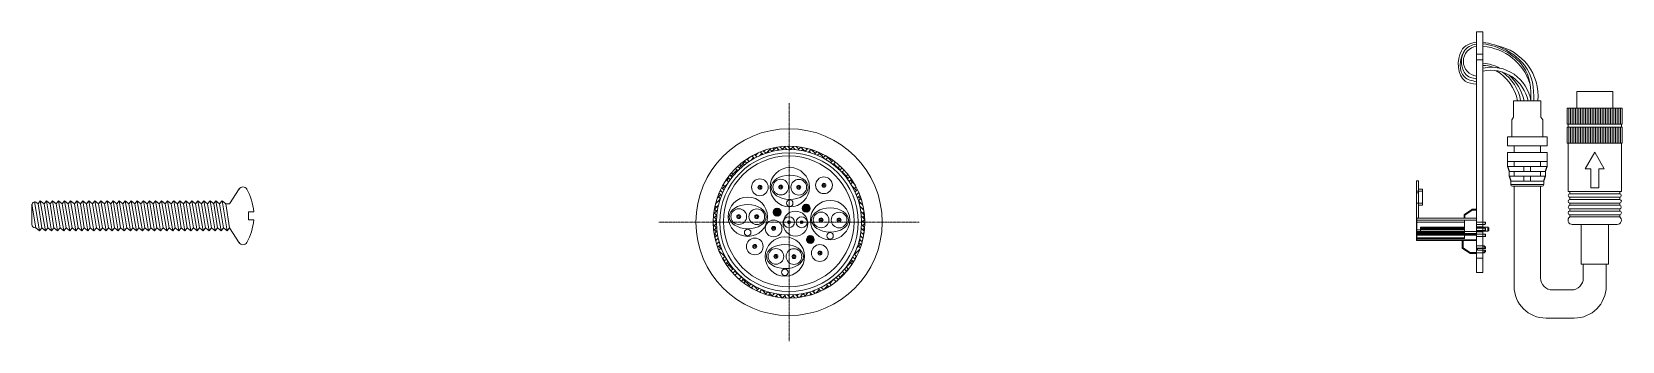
# Model space of a CAD drawing. Header units: millimetres. Extents: x 4147 to 30367, y 7281 to 12368.
import ezdxf

# ---------------------------------------------------------------- set-up
doc = ezdxf.new("R2010")
doc.units = ezdxf.units.MM
doc.linetypes.add('CENTERX2', pattern=[20.32, 12.7, -2.54, 2.54, -2.54])
doc.layers.add('CENTRE', color=1, linetype='CENTERX2', lineweight=18)

# ---------------------------------------------------------------- blocks, each defined once
blk = doc.blocks.new('Fitting Cable')
at = {"linetype": 'Continuous', "lineweight": 9}
for p, q in [((-1947, -2980), (-1947, 980)), ((-1947, 980), (-1947, -2980)), ((-1947, 824), (-1947, 562)), ((-1947, 562), (-1947, 824)), ((-1842, -2980), (-1842, 980)), ((-1842, 980), (-1842, -2980)), ((-1842, 665), (-1842, 881)), ((-1842, 881), (-1842, 665)), ((-1842, 881), (-1842, 665)), ((-1842, 665), (-1842, 881)), ((-1842, 665), (-1842, 881)), ((-1842, 881), (-1842, 665)), ((-1842, 665), (-1842, 881)), ((-1842, 881), (-1842, 665)), ((-1842, 665), (-1842, 881)), ((-1842, 881), (-1842, 665)), ((-1842, 665), (-1842, 881)), ((-1842, 881), (-1842, 665)), ((-1842, 881), (-1842, 665)), ((-1842, 665), (-1842, 881)), ((-1842, 881), (-1842, 665)), ((-1842, 665), (-1842, 881)), ((-1842, 881), (-1842, 665)), ((-1842, 665), (-1842, 881)), ((-1842, 881), (-1842, 665)), ((-1842, 665), (-1842, 881)), ((-1842, 574), (-1842, 812)), ((-1947, 776), (-1947, 611)), ((-1947, 611), (-1947, 775)), ((-1947, 758), (-1947, 628)), ((-1947, 758), (-1947, 628)), ((-1842, 611), (-1947, 611)), ((-1842, 611), (-1947, 611)), ((-1842, 776), (-1842, 611)), ((-1842, 611), (-1842, 775)), ((-1842, 627), (-1842, 759)), ((-1842, 665), (-1842, 665)), ((-1842, 665), (-1842, 665)), ((-1842, 665), (-1842, 665)), ((-1842, 665), (-1842, 665)), ((-1842, 665), (-1842, 665)), ((-1842, 665), (-1842, 665)), ((-1842, 665), (-1842, 665)), ((-1842, 665), (-1842, 665)), ((-1842, 665), (-1842, 665)), ((-1842, 665), (-1842, 665)), ((-1947, 518), (-1842, 518)), ((-1842, 304), (-1842, 520)), ((-1842, 520), (-1842, 520)), ((-1842, 520), (-1842, 304)), ((-1842, 304), (-1842, 520)), ((-1842, 520), (-1842, 520)), ((-1842, 520), (-1842, 304)), ((-1842, 304), (-1842, 520)), ((-1842, 520), (-1842, 520)), ((-1842, 520), (-1842, 304)), ((-1842, 304), (-1842, 520)), ((-1842, 520), (-1842, 520)), ((-1842, 520), (-1842, 304)), ((-1842, 304), (-1842, 520)), ((-1842, 520), (-1842, 520)), ((-1842, 520), (-1842, 304)), ((-1842, 304), (-1842, 520)), ((-1842, 520), (-1842, 520)), ((-1842, 520), (-1842, 304)), ((-1842, 304), (-1842, 520)), ((-1842, 520), (-1842, 520)), ((-1842, 520), (-1842, 304)), ((-1842, 304), (-1842, 520)), ((-1842, 520), (-1842, 520)), ((-1842, 520), (-1842, 304)), ((-1842, 304), (-1842, 520)), ((-1842, 520), (-1842, 520)), ((-1842, 520), (-1842, 304)), ((-1842, 304), (-1842, 520)), ((-1842, 520), (-1842, 520)), ((-1842, 520), (-1842, 304)), ((-1842, 304), (-1842, 304)), ((-1842, 304), (-1842, 304)), ((-1842, 304), (-1842, 304)), ((-1842, 304), (-1842, 304)), ((-1842, 304), (-1842, 304)), ((-1842, 304), (-1842, 304)), ((-1842, 304), (-1842, 304)), ((-1842, 304), (-1842, 304)), ((-1842, 304), (-1842, 304)), ((-297, 0), (297, 0)), ((-297, -275), (-297, 0)), ((297, -275), (297, 0)), ((-1337, -155), (-886, -155)), ((-1337, -420), (-1337, -155)), ((-1247, -155), (-976, -155)), ((-886, -155), (-886, -420)), ((-1369, -465), (-1337, -420)), ((-1369, -744), (-1369, -465)), ((-854, -465), (-886, -420)), ((-854, -465), (-854, -744)), ((-453, -275), (0, -275)), ((-453, -539), (-453, -275)), ((-426, -539), (-426, -275)), ((-398, -539), (-398, -275)), ((-371, -539), (-371, -275)), ((-343, -539), (-343, -275)), ((-316, -539), (-316, -275)), ((-288, -539), (-288, -275)), ((-261, -539), (-261, -275)), ((-233, -539), (-233, -275)), ((-206, -539), (-206, -275)), ((-178, -539), (-178, -275)), ((-151, -539), (-151, -275)), ((-123, -539), (-123, -275)), ((-96, -539), (-96, -275)), ((-68, -539), (-68, -275)), ((-41, -539), (-41, -275)), ((-13, -539), (-13, -275)), ((453, -275), (0, -275)), ((13, -539), (13, -275)), ((41, -539), (41, -275)), ((68, -539), (68, -275)), ((96, -539), (96, -275)), ((123, -539), (123, -275)), ((151, -539), (151, -275)), ((178, -539), (178, -275)), ((206, -539), (206, -275)), ((233, -539), (233, -275)), ((261, -539), (261, -275)), ((288, -539), (288, -275)), ((316, -539), (316, -275)), ((343, -539), (343, -275)), ((371, -539), (371, -275)), ((398, -539), (398, -275)), ((426, -539), (426, -275)), ((453, -539), (453, -275)), ((-1437, -893), (-1437, -744)), ((-786, -744), (-1437, -744)), ((-786, -893), (-786, -744)), ((-453, -539), (0, -539)), ((-453, -853), (-453, -589)), ((-453, -589), (0, -589)), ((-440, -589), (-440, -539)), ((-426, -853), (-426, -589)), ((-398, -853), (-398, -589)), ((-371, -853), (-371, -589)), ((-343, -853), (-343, -589)), ((-316, -853), (-316, -589)), ((-288, -853), (-288, -589)), ((-261, -853), (-261, -589)), ((-233, -853), (-233, -589)), ((-206, -853), (-206, -589)), ((-178, -853), (-178, -589)), ((-151, -853), (-151, -589)), ((-123, -853), (-123, -589)), ((-96, -853), (-96, -589)), ((-68, -853), (-68, -589)), ((-41, -853), (-41, -589)), ((-13, -853), (-13, -589)), ((453, -539), (0, -539)), ((453, -589), (0, -589)), ((13, -853), (13, -589)), ((41, -853), (41, -589)), ((68, -853), (68, -589)), ((96, -853), (96, -589)), ((123, -853), (123, -589)), ((151, -853), (151, -589)), ((178, -853), (178, -589)), ((206, -853), (206, -589)), ((233, -853), (233, -589)), ((261, -853), (261, -589)), ((288, -853), (288, -589)), ((316, -853), (316, -589)), ((343, -853), (343, -589)), ((371, -853), (371, -589)), ((398, -853), (398, -589)), ((426, -853), (426, -589)), ((440, -589), (440, -539)), ((453, -853), (453, -589)), ((-1437, -893), (-786, -893)), ((-786, -1002), (-1437, -1002)), ((-786, -1002), (-1437, -1002)), ((-1437, -1002), (-1437, -1151)), ((-1329, -893), (-1329, -1002)), ((-1329, -893), (-1329, -1002)), ((-894, -893), (-894, -1002)), ((-894, -893), (-894, -1002)), ((-786, -1151), (-786, -1002)), ((-453, -853), (0, -853)), ((-440, -1646), (-440, -853)), ((-156, -1273), (1, -998)), ((453, -853), (0, -853)), ((1, -998), (158, -1273)), ((440, -1646), (440, -853)), ((-1437, -1151), (-786, -1151)), ((-1437, -1232), (-1437, -1151)), ((-1437, -1232), (-1433, -1232)), ((-1437, -1232), (-1410, -1314)), ((-1405, -1314), (-1433, -1232)), ((-1166, -1232), (-1433, -1232)), ((-1329, -1151), (-1329, -1232)), ((-1166, -1232), (-1166, -1314)), ((-1166, -1232), (-1057, -1232)), ((-1057, -1314), (-1057, -1232)), ((-790, -1232), (-1057, -1232)), ((-894, -1151), (-894, -1232)), ((-790, -1232), (-818, -1314)), ((-813, -1314), (-786, -1232)), ((-790, -1232), (-786, -1232)), ((-786, -1232), (-786, -1151)), ((-156, -1273), (-66, -1273)), ((-66, -1587), (-66, -1273)), ((68, -1587), (68, -1273)), ((68, -1273), (158, -1273)), ((-2937, -1469), (-2937, -1667)), ((-2937, -1667), (-2937, -1469)), ((-2904, -1469), (-2937, -1469)), ((-2937, -1469), (-2904, -1469)), ((-2937, -1469), (-2937, -1469)), ((-2904, -1469), (-2904, -1667)), ((-2904, -1667), (-2904, -1469)), ((-2904, -1469), (-2904, -1469)), ((-1405, -1314), (-1410, -1314)), ((-1410, -1314), (-1410, -1395)), ((-1410, -1395), (-1405, -1395)), ((-1410, -1395), (-1383, -1477)), ((-1166, -1314), (-1405, -1314)), ((-1377, -1477), (-1405, -1395)), ((-1166, -1395), (-1405, -1395)), ((-1377, -1477), (-1383, -1477)), ((-1383, -1477), (-1383, -1531)), ((-1111, -1531), (-1383, -1531)), ((-1383, -1531), (-840, -1531)), ((-1166, -1477), (-1377, -1477)), ((-867, -1558), (-1356, -1558)), ((-1329, -1314), (-1329, -1395)), ((-1329, -3201), (-1329, -1558)), ((-1057, -1314), (-1166, -1314)), ((-1166, -1395), (-1166, -1477)), ((-1166, -1395), (-1057, -1395)), ((-1057, -1477), (-1166, -1477)), ((-840, -1531), (-1111, -1531)), ((-818, -1314), (-1057, -1314)), ((-1057, -1477), (-1057, -1395)), ((-818, -1395), (-1057, -1395)), ((-845, -1477), (-1057, -1477)), ((-894, -1314), (-894, -1395)), ((-894, -3067), (-894, -1558)), ((-818, -1395), (-845, -1477)), ((-840, -1477), (-845, -1477)), ((-840, -1477), (-813, -1395)), ((-840, -1531), (-840, -1477)), ((-813, -1314), (-818, -1314)), ((-818, -1395), (-813, -1395)), ((-813, -1395), (-813, -1314)), ((-2937, -1838), (-2937, -1640)), ((-2937, -1640), (-2838, -1640)), ((-2937, -1667), (-2904, -1667)), ((-2937, -2091), (-2937, -1667)), ((-2937, -1667), (-2937, -2091)), ((-2904, -1667), (-2937, -1667)), ((-2904, -1871), (-2904, -1607)), ((-2904, -1607), (-2838, -1607)), ((-2904, -2084), (-2904, -1667)), ((-2904, -1667), (-2904, -2084)), ((-2838, -1871), (-2838, -1607)), ((-2838, -1838), (-2838, -1640)), ((-440, -1646), (2, -1646)), ((-412, -1682), (-412, -1646)), ((-412, -1777), (-412, -1741)), ((-412, -1777), (0, -1777)), ((-410, -1682), (2, -1682)), ((-410, -1741), (2, -1741)), ((-66, -1587), (68, -1587)), ((440, -1646), (-2, -1646)), ((410, -1682), (-2, -1682)), ((410, -1741), (-2, -1741)), ((412, -1777), (0, -1777)), ((412, -1682), (412, -1646)), ((412, -1777), (412, -1741)), ((-2838, -1838), (-2937, -1838)), ((-2937, -2091), (-2937, -2091)), ((-2937, -2117), (-2937, -2091)), ((-2937, -2091), (-2937, -2117)), ((-2937, -2091), (-2937, -2091)), ((-2931, -2084), (-2931, -2117)), ((-2931, -2117), (-2931, -2084)), ((-1947, -2084), (-2931, -2084)), ((-2931, -2084), (-2931, -2084)), ((-2904, -2084), (-2931, -2084)), ((-2931, -2084), (-2904, -2084)), ((-2931, -2084), (-2931, -2084)), ((-1947, -2084), (-2931, -2084)), ((-2838, -1871), (-2904, -1871)), ((-2904, -2084), (-2904, -2084)), ((-2154, -2033), (-2140, -2033)), ((-2140, -2033), (-2154, -2033)), ((-2154, -2033), (-2154, -2084)), ((-2154, -2033), (-2154, -2033)), ((-2154, -2084), (-2154, -2033)), ((-2154, -2084), (-2140, -2084)), ((-2154, -2084), (-2154, -2084)), ((-2140, -2084), (-2154, -2084)), ((-2148, -2022), (-2028, -1940)), ((-2028, -1940), (-2148, -2022)), ((-2140, -2033), (-2148, -2022)), ((-2148, -2022), (-2140, -2033)), ((-2148, -2022), (-2148, -2022)), ((-2021, -1951), (-2140, -2033)), ((-2140, -2033), (-2021, -1951)), ((-2140, -2033), (-2140, -2084)), ((-2140, -2084), (-2140, -2033)), ((-2140, -2084), (-1947, -2084)), ((-2140, -2084), (-1947, -2084)), ((-2021, -1951), (-2028, -1940)), ((-2028, -1940), (-2021, -1951)), ((-2028, -1940), (-2028, -1940)), ((-2021, -1951), (-2021, -1937)), ((-2021, -1937), (-2021, -1951)), ((-1947, -1937), (-2021, -1937)), ((-2021, -1937), (-1947, -1937)), ((-2021, -1937), (-2021, -1937)), ((-1947, -1951), (-2021, -1951)), ((-2021, -1951), (-1947, -1951)), ((-1947, -1937), (-1947, -1951)), ((-1947, -1937), (-1947, -1937)), ((-1947, -1951), (-1947, -1937)), ((-1947, -1951), (-1947, -2084)), ((-1947, -1951), (-1947, -2084)), ((-1947, -2117), (-1947, -2084)), ((-1947, -2084), (-1947, -2084)), ((-1947, -2084), (-1947, -2084)), ((-1947, -2084), (-1947, -2117)), ((-412, -1836), (0, -1836)), ((-412, -1873), (-412, -1836)), ((-412, -1872), (0, -1872)), ((-412, -1967), (-412, -1931)), ((-412, -1967), (0, -1967)), ((-412, -2062), (-412, -2027)), ((-412, -2027), (0, -2027)), ((-412, -2027), (-412, -2027)), ((-412, -2062), (0, -2062)), ((-410, -1872), (2, -1872)), ((-410, -1932), (2, -1932)), ((-410, -1967), (2, -1967)), ((410, -1872), (-2, -1872)), ((410, -1932), (-2, -1932)), ((410, -1967), (-2, -1967)), ((412, -1836), (0, -1836)), ((412, -1872), (0, -1872)), ((412, -1967), (0, -1967)), ((412, -2027), (0, -2027)), ((412, -2062), (0, -2062)), ((412, -1873), (412, -1836)), ((412, -1967), (412, -1931)), ((412, -2062), (412, -2027)), ((412, -2027), (412, -2027)), ((-2931, -2117), (-2937, -2117)), ((-2931, -2117), (-2937, -2117)), ((-2937, -2302), (-2937, -2117)), ((-2937, -2117), (-2937, -2302)), ((-2937, -2150), (-2937, -2117)), ((-2937, -2117), (-2937, -2117)), ((-2145, -2117), (-2937, -2117)), ((-2937, -2117), (-2937, -2150)), ((-2145, -2117), (-2937, -2117)), ((-2937, -2277), (-2937, -2150)), ((-2145, -2150), (-2937, -2150)), ((-2937, -2150), (-2937, -2277)), ((-2145, -2150), (-2937, -2150)), ((-2937, -2309), (-2937, -2277)), ((-2145, -2277), (-2937, -2277)), ((-2937, -2277), (-2937, -2309)), ((-2145, -2277), (-2937, -2277)), ((-2931, -2302), (-2937, -2302)), ((-2931, -2302), (-2937, -2302)), ((-2937, -2327), (-2937, -2302)), ((-2937, -2302), (-2937, -2327)), ((-2937, -2309), (-2937, -2322)), ((-2937, -2322), (-2937, -2309)), ((-2145, -2309), (-2937, -2309)), ((-2145, -2309), (-2937, -2309)), ((-2937, -2322), (-2937, -2334)), ((-2145, -2322), (-2937, -2322)), ((-2937, -2334), (-2937, -2322)), ((-2145, -2322), (-2937, -2322)), ((-2937, -2344), (-2937, -2327)), ((-2937, -2327), (-2937, -2344)), ((-2937, -2334), (-2937, -2405)), ((-2145, -2334), (-2937, -2334)), ((-2937, -2405), (-2937, -2334)), ((-2145, -2334), (-2937, -2334)), ((-2937, -2358), (-2937, -2344)), ((-2937, -2344), (-2937, -2358)), ((-2937, -2434), (-2937, -2358)), ((-2937, -2358), (-2937, -2434)), ((-2931, -2117), (-2931, -2302)), ((-1947, -2117), (-2931, -2117)), ((-1947, -2117), (-2931, -2117)), ((-2931, -2302), (-2931, -2117)), ((-2931, -2302), (-2931, -2334)), ((-1947, -2302), (-2931, -2302)), ((-1947, -2302), (-2931, -2302)), ((-2931, -2334), (-2931, -2302)), ((-2931, -2334), (-2931, -2351)), ((-1947, -2334), (-2931, -2334)), ((-1947, -2334), (-2931, -2334)), ((-2931, -2351), (-2931, -2334)), ((-2931, -2351), (-2931, -2362)), ((-1947, -2351), (-2931, -2351)), ((-1947, -2351), (-2931, -2351)), ((-2931, -2362), (-2931, -2351)), ((-2871, -2230), (-2871, -2230)), ((-2871, -2237), (-2871, -2230)), ((-2871, -2230), (-2145, -2230)), ((-2871, -2230), (-2871, -2237)), ((-2871, -2230), (-2871, -2230)), ((-2871, -2230), (-2145, -2230)), ((-2871, -2237), (-2871, -2230)), ((-2871, -2230), (-2145, -2230)), ((-2871, -2230), (-2871, -2237)), ((-2871, -2230), (-2871, -2230)), ((-2871, -2230), (-2145, -2230)), ((-2871, -2237), (-2871, -2230)), ((-2871, -2230), (-2145, -2230)), ((-2871, -2230), (-2871, -2237)), ((-2871, -2230), (-2871, -2230)), ((-2871, -2230), (-2145, -2230)), ((-2871, -2237), (-2871, -2230)), ((-2871, -2230), (-2145, -2230)), ((-2871, -2230), (-2871, -2237)), ((-2871, -2230), (-2871, -2230)), ((-2871, -2230), (-2145, -2230)), ((-2871, -2237), (-2871, -2230)), ((-2871, -2230), (-2145, -2230)), ((-2871, -2230), (-2871, -2237)), ((-2871, -2230), (-2871, -2230)), ((-2871, -2230), (-2145, -2230)), ((-2871, -2237), (-2871, -2230)), ((-2871, -2230), (-2145, -2230)), ((-2871, -2230), (-2871, -2237)), ((-2871, -2230), (-2871, -2230)), ((-2871, -2230), (-2145, -2230)), ((-2871, -2237), (-2871, -2230)), ((-2871, -2230), (-2145, -2230)), ((-2871, -2230), (-2871, -2237)), ((-2871, -2230), (-2871, -2230)), ((-2871, -2230), (-2145, -2230)), ((-2871, -2237), (-2871, -2230)), ((-2871, -2230), (-2145, -2230)), ((-2871, -2230), (-2871, -2237)), ((-2871, -2230), (-2871, -2230)), ((-2871, -2230), (-2145, -2230)), ((-2871, -2237), (-2871, -2230)), ((-2871, -2230), (-2145, -2230)), ((-2871, -2230), (-2871, -2237)), ((-2871, -2230), (-2871, -2230)), ((-2871, -2230), (-2145, -2230)), ((-2871, -2237), (-2871, -2230)), ((-2871, -2230), (-2145, -2230)), ((-2871, -2230), (-2871, -2237)), ((-2871, -2230), (-2871, -2230)), ((-2871, -2230), (-2145, -2230)), ((-2871, -2237), (-2871, -2230)), ((-2871, -2230), (-2145, -2230)), ((-2871, -2230), (-2145, -2230)), ((-2871, -2230), (-2871, -2237)), ((-2871, -2237), (-2871, -2237)), ((-2871, -2237), (-2145, -2237)), ((-2871, -2237), (-2145, -2237)), ((-2871, -2237), (-2871, -2237)), ((-2871, -2237), (-2145, -2237)), ((-2871, -2237), (-2145, -2237)), ((-2871, -2237), (-2871, -2237)), ((-2871, -2237), (-2145, -2237)), ((-2871, -2237), (-2145, -2237)), ((-2871, -2237), (-2871, -2237)), ((-2871, -2237), (-2145, -2237)), ((-2871, -2237), (-2145, -2237)), ((-2871, -2254), (-2871, -2237)), ((-2871, -2237), (-2145, -2237)), ((-2871, -2237), (-2871, -2254)), ((-2871, -2237), (-2145, -2237)), ((-2871, -2237), (-2871, -2237)), ((-2871, -2237), (-2145, -2237)), ((-2871, -2237), (-2145, -2237)), ((-2871, -2237), (-2871, -2237)), ((-2871, -2237), (-2145, -2237)), ((-2871, -2237), (-2145, -2237)), ((-2871, -2237), (-2871, -2237)), ((-2871, -2237), (-2145, -2237)), ((-2871, -2237), (-2145, -2237)), ((-2871, -2237), (-2871, -2237)), ((-2871, -2237), (-2145, -2237)), ((-2871, -2237), (-2145, -2237)), ((-2871, -2237), (-2871, -2237)), ((-2871, -2237), (-2145, -2237)), ((-2871, -2237), (-2145, -2237)), ((-2871, -2237), (-2871, -2237)), ((-2871, -2237), (-2145, -2237)), ((-2871, -2237), (-2145, -2237)), ((-2871, -2260), (-2871, -2254)), ((-2871, -2254), (-2145, -2254)), ((-2871, -2254), (-2871, -2260)), ((-2871, -2254), (-2145, -2254)), ((-2871, -2309), (-2871, -2260)), ((-2871, -2260), (-2145, -2260)), ((-2871, -2260), (-2871, -2309)), ((-2871, -2260), (-2145, -2260)), ((-2871, -2303), (-2871, -2309)), ((-2871, -2303), (-2871, -2303)), ((-2871, -2303), (-2145, -2303)), ((-2871, -2309), (-2871, -2303)), ((-2871, -2303), (-2145, -2303)), ((-2871, -2303), (-2871, -2309)), ((-2871, -2303), (-2871, -2303)), ((-2871, -2303), (-2145, -2303)), ((-2871, -2309), (-2871, -2303)), ((-2871, -2303), (-2145, -2303)), ((-2871, -2303), (-2871, -2309)), ((-2871, -2303), (-2871, -2303)), ((-2871, -2303), (-2145, -2303)), ((-2871, -2309), (-2871, -2303)), ((-2871, -2303), (-2145, -2303)), ((-2871, -2303), (-2871, -2309)), ((-2871, -2303), (-2871, -2303)), ((-2871, -2303), (-2145, -2303)), ((-2871, -2309), (-2871, -2303)), ((-2871, -2303), (-2145, -2303)), ((-2871, -2303), (-2871, -2309)), ((-2871, -2303), (-2871, -2303)), ((-2871, -2303), (-2145, -2303)), ((-2871, -2309), (-2871, -2303)), ((-2871, -2303), (-2145, -2303)), ((-2871, -2303), (-2871, -2309)), ((-2871, -2303), (-2871, -2303)), ((-2871, -2303), (-2145, -2303)), ((-2871, -2309), (-2871, -2303)), ((-2871, -2303), (-2145, -2303)), ((-2871, -2303), (-2871, -2309)), ((-2871, -2303), (-2871, -2303)), ((-2871, -2303), (-2145, -2303)), ((-2871, -2309), (-2871, -2303)), ((-2871, -2303), (-2145, -2303)), ((-2871, -2303), (-2871, -2309)), ((-2871, -2303), (-2871, -2303)), ((-2871, -2303), (-2145, -2303)), ((-2871, -2309), (-2871, -2303)), ((-2871, -2303), (-2145, -2303)), ((-2871, -2303), (-2871, -2309)), ((-2871, -2303), (-2871, -2303)), ((-2871, -2303), (-2145, -2303)), ((-2871, -2309), (-2871, -2303)), ((-2871, -2303), (-2145, -2303)), ((-2871, -2309), (-2871, -2309)), ((-2871, -2309), (-2145, -2309)), ((-2871, -2309), (-2145, -2309)), ((-2871, -2309), (-2871, -2309)), ((-2871, -2309), (-2145, -2309)), ((-2871, -2309), (-2145, -2309)), ((-2871, -2309), (-2871, -2309)), ((-2871, -2309), (-2145, -2309)), ((-2871, -2309), (-2145, -2309)), ((-2871, -2309), (-2871, -2309)), ((-2871, -2309), (-2145, -2309)), ((-2871, -2309), (-2145, -2309)), ((-2871, -2309), (-2871, -2309)), ((-2871, -2309), (-2145, -2309)), ((-2871, -2309), (-2145, -2309)), ((-2871, -2309), (-2871, -2309)), ((-2871, -2309), (-2145, -2309)), ((-2871, -2309), (-2145, -2309)), ((-2871, -2309), (-2871, -2309)), ((-2871, -2309), (-2145, -2309)), ((-2871, -2309), (-2145, -2309)), ((-2871, -2309), (-2871, -2309)), ((-2871, -2309), (-2145, -2309)), ((-2871, -2309), (-2145, -2309)), ((-2871, -2309), (-2871, -2309)), ((-2871, -2309), (-2145, -2309)), ((-2871, -2309), (-2145, -2309)), ((-2871, -2309), (-2871, -2309)), ((-2871, -2309), (-2145, -2309)), ((-2871, -2309), (-2145, -2309)), ((-2145, -2117), (-2145, -2150)), ((-2145, -2117), (-2145, -2117)), ((-2145, -2150), (-2145, -2117)), ((-2145, -2277), (-2145, -2150)), ((-2145, -2150), (-2145, -2277)), ((-2145, -2237), (-2145, -2230)), ((-2145, -2230), (-2145, -2230)), ((-2145, -2230), (-2145, -2237)), ((-2145, -2237), (-2145, -2230)), ((-2145, -2230), (-2145, -2230)), ((-2145, -2230), (-2145, -2237)), ((-2145, -2237), (-2145, -2230)), ((-2145, -2230), (-2145, -2230)), ((-2145, -2230), (-2145, -2237)), ((-2145, -2237), (-2145, -2230)), ((-2145, -2230), (-2145, -2230)), ((-2145, -2230), (-2145, -2237)), ((-2145, -2237), (-2145, -2230)), ((-2145, -2230), (-2145, -2230)), ((-2145, -2230), (-2145, -2237)), ((-2145, -2237), (-2145, -2230)), ((-2145, -2230), (-2145, -2230)), ((-2145, -2230), (-2145, -2237)), ((-2145, -2237), (-2145, -2230)), ((-2145, -2230), (-2145, -2230)), ((-2145, -2230), (-2145, -2237)), ((-2145, -2237), (-2145, -2230)), ((-2145, -2230), (-2145, -2230)), ((-2145, -2230), (-2145, -2237)), ((-2145, -2237), (-2145, -2230)), ((-2145, -2230), (-2145, -2230)), ((-2145, -2230), (-2145, -2237)), ((-2145, -2237), (-2145, -2230)), ((-2145, -2230), (-2145, -2230)), ((-2145, -2230), (-2145, -2237)), ((-2145, -2237), (-2145, -2230)), ((-2145, -2230), (-2145, -2230)), ((-2145, -2230), (-2145, -2237)), ((-2145, -2237), (-2145, -2237)), ((-2145, -2237), (-2145, -2237)), ((-2145, -2237), (-2145, -2237)), ((-2145, -2237), (-2145, -2237)), ((-2145, -2237), (-2145, -2237)), ((-2145, -2237), (-2145, -2237)), ((-2145, -2237), (-2145, -2254)), ((-2145, -2254), (-2145, -2237)), ((-2145, -2237), (-2145, -2237)), ((-2145, -2237), (-2145, -2237)), ((-2145, -2237), (-2145, -2237)), ((-2145, -2237), (-2145, -2237)), ((-2145, -2254), (-2145, -2260)), ((-2145, -2260), (-2145, -2254)), ((-2145, -2260), (-2145, -2309)), ((-2145, -2309), (-2145, -2260)), ((-2145, -2309), (-2145, -2277)), ((-2145, -2277), (-2145, -2309)), ((-2145, -2309), (-2145, -2303)), ((-2145, -2303), (-2145, -2303)), ((-2145, -2303), (-2145, -2309)), ((-2145, -2309), (-2145, -2303)), ((-2145, -2303), (-2145, -2303)), ((-2145, -2303), (-2145, -2309)), ((-2145, -2309), (-2145, -2303)), ((-2145, -2303), (-2145, -2303)), ((-2145, -2303), (-2145, -2309)), ((-2145, -2309), (-2145, -2303)), ((-2145, -2303), (-2145, -2303)), ((-2145, -2303), (-2145, -2309)), ((-2145, -2309), (-2145, -2303)), ((-2145, -2303), (-2145, -2303)), ((-2145, -2303), (-2145, -2309)), ((-2145, -2309), (-2145, -2303)), ((-2145, -2303), (-2145, -2303)), ((-2145, -2303), (-2145, -2309)), ((-2145, -2309), (-2145, -2303)), ((-2145, -2303), (-2145, -2303)), ((-2145, -2303), (-2145, -2309)), ((-2145, -2309), (-2145, -2303)), ((-2145, -2303), (-2145, -2303)), ((-2145, -2303), (-2145, -2309)), ((-2145, -2309), (-2145, -2303)), ((-2145, -2303), (-2145, -2303)), ((-2145, -2303), (-2145, -2309)), ((-2145, -2309), (-2145, -2309)), ((-2145, -2309), (-2145, -2309)), ((-2145, -2309), (-2145, -2309)), ((-2145, -2309), (-2145, -2309)), ((-2145, -2309), (-2145, -2309)), ((-2145, -2309), (-2145, -2309)), ((-2145, -2309), (-2145, -2309)), ((-2145, -2309), (-2145, -2309)), ((-2145, -2309), (-2145, -2309)), ((-2145, -2309), (-2145, -2309)), ((-2145, -2322), (-2145, -2309)), ((-2145, -2309), (-2145, -2322)), ((-2145, -2334), (-2145, -2322)), ((-2145, -2322), (-2145, -2334)), ((-2145, -2405), (-2145, -2334)), ((-2145, -2334), (-2145, -2405)), ((-1947, -2234), (-1947, -2117)), ((-1947, -2117), (-1947, -2234)), ((-1947, -2150), (-1947, -2186)), ((-1947, -2150), (-1947, -2186)), ((-1947, -2150), (-1947, -2186)), ((-1947, -2150), (-1947, -2186)), ((-1947, -2150), (-1947, -2186)), ((-1947, -2150), (-1947, -2186)), ((-1947, -2150), (-1947, -2186)), ((-1947, -2150), (-1947, -2186)), ((-1947, -2150), (-1947, -2186)), ((-1947, -2150), (-1947, -2186)), ((-1947, -2150), (-1947, -2186)), ((-1947, -2150), (-1947, -2186)), ((-1947, -2150), (-1947, -2186)), ((-1947, -2150), (-1947, -2186)), ((-1947, -2150), (-1842, -2150)), ((-1947, -2150), (-1842, -2150)), ((-1947, -2150), (-1842, -2150)), ((-1947, -2150), (-1842, -2150)), ((-1947, -2150), (-1842, -2150)), ((-1947, -2150), (-1842, -2150)), ((-1947, -2150), (-1842, -2150)), ((-1947, -2150), (-1807, -2150)), ((-1947, -2150), (-1807, -2150)), ((-1947, -2150), (-1807, -2150)), ((-1947, -2150), (-1807, -2150)), ((-1947, -2150), (-1807, -2150)), ((-1947, -2150), (-1807, -2150)), ((-1947, -2150), (-1807, -2150)), ((-1842, -2186), (-1947, -2186)), ((-1842, -2186), (-1947, -2186)), ((-1842, -2186), (-1947, -2186)), ((-1842, -2186), (-1947, -2186)), ((-1842, -2186), (-1947, -2186)), ((-1842, -2186), (-1947, -2186)), ((-1842, -2186), (-1947, -2186)), ((-1807, -2186), (-1947, -2186)), ((-1807, -2186), (-1947, -2186)), ((-1807, -2186), (-1947, -2186)), ((-1807, -2186), (-1947, -2186)), ((-1807, -2186), (-1947, -2186)), ((-1807, -2186), (-1947, -2186)), ((-1807, -2186), (-1947, -2186)), ((-1947, -2224), (-1947, -2310)), ((-1947, -2224), (-1947, -2310)), ((-1947, -2224), (-1842, -2224)), ((-1947, -2224), (-1842, -2224)), ((-1762, -2234), (-1947, -2234)), ((-1762, -2234), (-1947, -2234)), ((-1762, -2234), (-1947, -2234)), ((-1762, -2234), (-1947, -2234)), ((-1947, -2234), (-1947, -2300)), ((-1947, -2234), (-1947, -2234)), ((-1947, -2234), (-1947, -2234)), ((-1947, -2234), (-1947, -2300)), ((-1947, -2249), (-1947, -2285)), ((-1947, -2249), (-1947, -2285)), ((-1947, -2249), (-1947, -2285)), ((-1947, -2249), (-1947, -2285)), ((-1947, -2249), (-1947, -2285)), ((-1947, -2249), (-1947, -2285)), ((-1947, -2249), (-1947, -2285)), ((-1947, -2249), (-1947, -2285)), ((-1947, -2249), (-1947, -2285)), ((-1947, -2249), (-1947, -2285)), ((-1947, -2249), (-1947, -2285)), ((-1947, -2249), (-1947, -2285)), ((-1947, -2249), (-1842, -2249)), ((-1947, -2249), (-1842, -2249)), ((-1947, -2249), (-1842, -2249)), ((-1947, -2249), (-1842, -2249)), ((-1947, -2249), (-1842, -2249)), ((-1947, -2249), (-1842, -2249)), ((-1947, -2249), (-1807, -2249)), ((-1947, -2249), (-1807, -2249)), ((-1947, -2249), (-1807, -2249)), ((-1947, -2249), (-1807, -2249)), ((-1947, -2249), (-1807, -2249)), ((-1947, -2249), (-1807, -2249)), ((-1842, -2285), (-1947, -2285)), ((-1842, -2285), (-1947, -2285)), ((-1842, -2285), (-1947, -2285)), ((-1842, -2285), (-1947, -2285)), ((-1842, -2285), (-1947, -2285)), ((-1842, -2285), (-1947, -2285)), ((-1807, -2285), (-1947, -2285)), ((-1807, -2285), (-1947, -2285)), ((-1807, -2285), (-1947, -2285)), ((-1807, -2285), (-1947, -2285)), ((-1807, -2285), (-1947, -2285)), ((-1807, -2285), (-1947, -2285)), ((-1947, -2300), (-1762, -2300)), ((-1947, -2300), (-1762, -2300)), ((-1947, -2300), (-1762, -2300)), ((-1947, -2300), (-1762, -2300)), ((-1947, -2302), (-1947, -2300)), ((-1947, -2300), (-1947, -2300)), ((-1947, -2300), (-1947, -2300)), ((-1947, -2300), (-1947, -2302)), ((-1947, -2334), (-1947, -2302)), ((-1947, -2302), (-1947, -2334)), ((-1842, -2310), (-1947, -2310)), ((-1842, -2310), (-1947, -2310)), ((-1947, -2351), (-1947, -2334)), ((-1947, -2334), (-1947, -2351)), ((-1947, -2348), (-1947, -2384)), ((-1947, -2348), (-1947, -2384)), ((-1947, -2348), (-1947, -2384)), ((-1947, -2348), (-1947, -2384)), ((-1947, -2348), (-1947, -2384)), ((-1947, -2348), (-1947, -2384)), ((-1947, -2348), (-1947, -2384)), ((-1947, -2348), (-1947, -2384)), ((-1947, -2348), (-1947, -2384)), ((-1947, -2348), (-1947, -2384)), ((-1947, -2348), (-1947, -2384)), ((-1947, -2348), (-1947, -2384)), ((-1947, -2348), (-1842, -2348)), ((-1947, -2348), (-1842, -2348)), ((-1947, -2348), (-1842, -2348)), ((-1947, -2348), (-1842, -2348)), ((-1947, -2348), (-1842, -2348)), ((-1947, -2348), (-1842, -2348)), ((-1947, -2348), (-1807, -2348)), ((-1947, -2348), (-1807, -2348)), ((-1947, -2348), (-1807, -2348)), ((-1947, -2348), (-1807, -2348)), ((-1947, -2348), (-1807, -2348)), ((-1947, -2348), (-1807, -2348)), ((-1947, -2362), (-1947, -2351)), ((-1947, -2351), (-1947, -2362)), ((-1842, -2186), (-1842, -2150)), ((-1842, -2186), (-1842, -2150)), ((-1842, -2186), (-1842, -2150)), ((-1842, -2186), (-1842, -2150)), ((-1842, -2186), (-1842, -2150)), ((-1842, -2186), (-1842, -2150)), ((-1842, -2186), (-1842, -2150)), ((-1842, -2224), (-1842, -2310)), ((-1842, -2310), (-1842, -2225)), ((-1842, -2285), (-1842, -2249)), ((-1842, -2285), (-1842, -2249)), ((-1842, -2285), (-1842, -2249)), ((-1842, -2285), (-1842, -2249)), ((-1842, -2285), (-1842, -2249)), ((-1842, -2285), (-1842, -2249)), ((-1842, -2384), (-1842, -2348)), ((-1842, -2384), (-1842, -2348)), ((-1842, -2384), (-1842, -2348)), ((-1842, -2384), (-1842, -2348)), ((-1842, -2384), (-1842, -2348)), ((-1842, -2384), (-1842, -2348)), ((-1807, -2150), (-1807, -2186)), ((-1807, -2150), (-1807, -2186)), ((-1807, -2150), (-1807, -2186)), ((-1807, -2150), (-1807, -2186)), ((-1807, -2150), (-1807, -2186)), ((-1807, -2150), (-1807, -2186)), ((-1807, -2150), (-1807, -2186)), ((-1807, -2150), (-1801, -2157)), ((-1807, -2150), (-1801, -2157)), ((-1807, -2150), (-1801, -2157)), ((-1807, -2150), (-1801, -2157)), ((-1807, -2150), (-1801, -2157)), ((-1807, -2150), (-1801, -2157)), ((-1807, -2150), (-1801, -2157)), ((-1801, -2180), (-1807, -2186)), ((-1801, -2180), (-1807, -2186)), ((-1801, -2180), (-1807, -2186)), ((-1801, -2180), (-1807, -2186)), ((-1801, -2180), (-1807, -2186)), ((-1801, -2180), (-1807, -2186)), ((-1801, -2180), (-1807, -2186)), ((-1807, -2249), (-1807, -2285)), ((-1807, -2249), (-1807, -2285)), ((-1807, -2249), (-1807, -2285)), ((-1807, -2249), (-1807, -2285)), ((-1807, -2249), (-1807, -2285)), ((-1807, -2249), (-1807, -2285)), ((-1807, -2249), (-1801, -2256)), ((-1807, -2249), (-1801, -2256)), ((-1807, -2249), (-1801, -2256)), ((-1807, -2249), (-1801, -2256)), ((-1807, -2249), (-1801, -2256)), ((-1807, -2249), (-1801, -2256)), ((-1801, -2279), (-1807, -2285)), ((-1801, -2279), (-1807, -2285)), ((-1801, -2279), (-1807, -2285)), ((-1801, -2279), (-1807, -2285)), ((-1801, -2279), (-1807, -2285)), ((-1801, -2279), (-1807, -2285)), ((-1807, -2348), (-1807, -2384)), ((-1807, -2348), (-1807, -2384)), ((-1807, -2348), (-1807, -2384)), ((-1807, -2348), (-1807, -2384)), ((-1807, -2348), (-1807, -2384)), ((-1807, -2348), (-1807, -2384)), ((-1807, -2348), (-1801, -2355)), ((-1807, -2348), (-1801, -2355)), ((-1807, -2348), (-1801, -2355)), ((-1807, -2348), (-1801, -2355)), ((-1807, -2348), (-1801, -2355)), ((-1807, -2348), (-1801, -2355)), ((-1801, -2180), (-1801, -2157)), ((-1801, -2180), (-1801, -2157)), ((-1801, -2180), (-1801, -2157)), ((-1801, -2180), (-1801, -2157)), ((-1801, -2180), (-1801, -2157)), ((-1801, -2180), (-1801, -2157)), ((-1801, -2180), (-1801, -2157)), ((-1801, -2279), (-1801, -2256)), ((-1801, -2279), (-1801, -2256)), ((-1801, -2279), (-1801, -2256)), ((-1801, -2279), (-1801, -2256)), ((-1801, -2279), (-1801, -2256)), ((-1801, -2279), (-1801, -2256)), ((-1801, -2378), (-1801, -2355)), ((-1801, -2378), (-1801, -2355)), ((-1801, -2378), (-1801, -2355)), ((-1801, -2378), (-1801, -2355)), ((-1801, -2378), (-1801, -2355)), ((-1801, -2378), (-1801, -2355)), ((-1762, -2234), (-1743, -2246)), ((-1762, -2234), (-1743, -2246)), ((-1743, -2246), (-1762, -2234)), ((-1743, -2246), (-1762, -2234)), ((-1762, -2300), (-1762, -2234)), ((-1762, -2234), (-1762, -2234)), ((-1762, -2234), (-1762, -2300)), ((-1762, -2234), (-1762, -2234)), ((-1762, -2300), (-1762, -2234)), ((-1762, -2234), (-1762, -2300)), ((-1743, -2289), (-1762, -2300)), ((-1743, -2289), (-1762, -2300)), ((-1762, -2300), (-1743, -2289)), ((-1762, -2300), (-1743, -2289)), ((-1762, -2300), (-1762, -2300)), ((-1762, -2300), (-1762, -2300)), ((-1743, -2246), (-1743, -2289)), ((-1743, -2246), (-1743, -2246)), ((-1743, -2289), (-1743, -2246)), ((-1743, -2246), (-1743, -2246)), ((-1743, -2289), (-1743, -2246)), ((-1743, -2246), (-1743, -2289)), ((-1743, -2289), (-1743, -2289)), ((-1743, -2289), (-1743, -2289)), ((-369, -2189), (0, -2189)), ((-225, -2843), (-225, -2189)), ((-225, -2189), (225, -2189)), ((369, -2189), (0, -2189)), ((225, -2189), (225, -2843)), ((-2937, -2405), (-2937, -2417)), ((-2145, -2405), (-2937, -2405)), ((-2937, -2417), (-2937, -2405)), ((-2145, -2405), (-2937, -2405)), ((-2937, -2417), (-2937, -2417)), ((-2145, -2417), (-2937, -2417)), ((-2145, -2417), (-2937, -2417)), ((-2937, -2444), (-2937, -2434)), ((-2937, -2434), (-2937, -2444)), ((-2937, -2444), (-2937, -2444)), ((-2931, -2362), (-2931, -2438)), ((-1947, -2362), (-2931, -2362)), ((-1947, -2362), (-2931, -2362)), ((-2931, -2438), (-2931, -2362)), ((-2931, -2438), (-2931, -2450)), ((-1947, -2438), (-2931, -2438)), ((-1947, -2438), (-2931, -2438)), ((-2931, -2450), (-2931, -2438)), ((-1947, -2450), (-2931, -2450)), ((-2931, -2450), (-2931, -2450)), ((-1947, -2450), (-2931, -2450)), ((-2184, -2450), (-2184, -2570)), ((-2184, -2570), (-2184, -2450)), ((-2184, -2450), (-2171, -2450)), ((-2184, -2450), (-2184, -2450)), ((-2171, -2450), (-2184, -2450)), ((-2171, -2570), (-2184, -2570)), ((-2184, -2570), (-2171, -2570)), ((-2184, -2570), (-2184, -2570)), ((-2171, -2570), (-2178, -2581)), ((-2178, -2581), (-2171, -2570)), ((-2178, -2581), (-2178, -2581)), ((-2060, -2661), (-2178, -2581)), ((-2178, -2581), (-2060, -2661)), ((-2171, -2450), (-2171, -2570)), ((-2171, -2570), (-2171, -2450)), ((-2171, -2450), (-1947, -2450)), ((-2171, -2450), (-1947, -2450)), ((-2171, -2570), (-2052, -2650)), ((-2052, -2650), (-2171, -2570)), ((-2145, -2417), (-2145, -2405)), ((-2145, -2405), (-2145, -2417)), ((-2145, -2417), (-2145, -2417)), ((-1947, -2438), (-1947, -2362)), ((-1947, -2362), (-1947, -2438)), ((-1842, -2384), (-1947, -2384)), ((-1842, -2384), (-1947, -2384)), ((-1842, -2384), (-1947, -2384)), ((-1842, -2384), (-1947, -2384)), ((-1842, -2384), (-1947, -2384)), ((-1842, -2384), (-1947, -2384)), ((-1807, -2384), (-1947, -2384)), ((-1807, -2384), (-1947, -2384)), ((-1807, -2384), (-1947, -2384)), ((-1807, -2384), (-1947, -2384)), ((-1807, -2384), (-1947, -2384)), ((-1807, -2384), (-1947, -2384)), ((-1947, -2450), (-1947, -2438)), ((-1947, -2438), (-1947, -2450)), ((-1947, -2450), (-1947, -2650)), ((-1947, -2450), (-1947, -2450)), ((-1947, -2450), (-1947, -2450)), ((-1947, -2450), (-1947, -2650)), ((-1947, -2791), (-1947, -2529)), ((-1947, -2529), (-1947, -2791)), ((-1947, -2541), (-1947, -2653)), ((-1947, -2541), (-1947, -2653)), ((-1947, -2541), (-1842, -2541)), ((-1947, -2541), (-1820, -2541)), ((-1947, -2743), (-1947, -2578)), ((-1947, -2578), (-1947, -2742)), ((-1947, -2578), (-1842, -2578)), ((-1947, -2578), (-1842, -2578)), ((-1947, -2725), (-1947, -2595)), ((-1947, -2725), (-1947, -2595)), ((-1933, -2583), (-1933, -2583)), ((-1933, -2612), (-1933, -2583)), ((-1820, -2583), (-1933, -2583)), ((-1933, -2583), (-1820, -2583)), ((-1933, -2583), (-1933, -2612)), ((-1933, -2612), (-1933, -2612)), ((-1820, -2612), (-1933, -2612)), ((-1933, -2612), (-1820, -2612)), ((-1842, -2653), (-1842, -2541)), ((-1842, -2779), (-1842, -2541)), ((-1842, -2779), (-1842, -2541)), ((-1842, -2578), (-1842, -2742)), ((-1842, -2743), (-1842, -2578)), ((-1842, -2726), (-1842, -2594)), ((-1842, -2726), (-1842, -2594)), ((-1820, -2583), (-1820, -2541)), ((-1820, -2541), (-1801, -2561)), ((-1820, -2583), (-1801, -2583)), ((-1801, -2583), (-1820, -2583)), ((-1801, -2612), (-1820, -2612)), ((-1820, -2612), (-1801, -2612)), ((-1820, -2612), (-1820, -2653)), ((-1801, -2378), (-1807, -2384)), ((-1801, -2378), (-1807, -2384)), ((-1801, -2378), (-1807, -2384)), ((-1801, -2378), (-1807, -2384)), ((-1801, -2378), (-1807, -2384)), ((-1801, -2378), (-1807, -2384)), ((-1801, -2583), (-1801, -2561)), ((-1801, -2583), (-1801, -2583)), ((-1801, -2612), (-1801, -2633)), ((-1801, -2612), (-1801, -2612)), ((-2052, -2650), (-2060, -2661)), ((-2060, -2661), (-2052, -2650)), ((-2060, -2661), (-2060, -2661)), ((-2052, -2663), (-2052, -2650)), ((-2052, -2650), (-2052, -2663)), ((-2052, -2650), (-1947, -2650)), ((-1947, -2650), (-2052, -2650)), ((-1947, -2663), (-2052, -2663)), ((-2052, -2663), (-1947, -2663)), ((-2052, -2663), (-2052, -2663)), ((-1947, -2650), (-1947, -2663)), ((-1947, -2663), (-1947, -2650)), ((-1842, -2653), (-1947, -2653)), ((-1820, -2653), (-1947, -2653)), ((-1947, -2663), (-1947, -2663)), ((-1842, -2743), (-1947, -2743)), ((-1842, -2743), (-1947, -2743)), ((-1801, -2634), (-1820, -2653)), ((225, -2843), (-225, -2843)), ((-188, -2843), (189, -2843)), ((-188, -2843), (-188, -3067)), ((-181, -2843), (182, -2843)), ((189, -2843), (189, -3201)), ((-1947, -2980), (-1842, -2980)), ((-1947, -2980), (-1842, -2980)), ((-1947, -2980), (-1947, -2980)), ((-1842, -2980), (-1842, -2980)), ((-386, -3265), (-696, -3265)), ((-339, -3729), (-801, -3729))]:
    blk.add_line(p, q, dxfattribs=at)
at = {"lineweight": 9}
blk.add_line((-1842, 980), (-1947, 980), dxfattribs=at)
at = {"linetype": 'Continuous', "lineweight": 9, "flags": 128}
for points in [[(-2931, -2334), (-2932, -2333), (-2933, -2333), (-2934, -2333), (-2935, -2332), (-2936, -2331), (-2937, -2330), (-2937, -2328), (-2937, -2327)], [(-2931, -2334), (-2932, -2333), (-2933, -2333), (-2934, -2333), (-2935, -2332), (-2936, -2331), (-2937, -2330), (-2937, -2328), (-2937, -2327)], [(-2931, -2351), (-2932, -2350), (-2933, -2350), (-2934, -2350), (-2935, -2349), (-2936, -2348), (-2937, -2347), (-2937, -2345), (-2937, -2344)], [(-2931, -2351), (-2932, -2350), (-2933, -2350), (-2934, -2350), (-2935, -2349), (-2936, -2348), (-2937, -2347), (-2937, -2345), (-2937, -2344)], [(-2931, -2362), (-2932, -2362), (-2933, -2362), (-2934, -2361), (-2935, -2361), (-2936, -2360), (-2937, -2360), (-2937, -2359), (-2937, -2358)], [(-2931, -2362), (-2932, -2362), (-2933, -2362), (-2934, -2361), (-2935, -2361), (-2936, -2360), (-2937, -2360), (-2937, -2359), (-2937, -2358)], [(-2931, -2438), (-2932, -2437), (-2933, -2437), (-2934, -2437), (-2935, -2436), (-2936, -2436), (-2937, -2435), (-2937, -2434), (-2937, -2434)], [(-2931, -2438), (-2932, -2437), (-2933, -2437), (-2934, -2437), (-2935, -2436), (-2936, -2436), (-2937, -2435), (-2937, -2434), (-2937, -2434)]]:
    blk.add_lwpolyline(points, dxfattribs=at)
at = {"linetype": 'Continuous', "lineweight": 9}
for centre, radius, start, end in [((-1918, 497), 247, 96.6884, 263.3116), ((-1909, -140), 884, 17.7432, 85.5999), ((-1783, -81), 851, 355.0099, 79.0322), ((-1871, -142), 607, 60.0422, 87.2183), ((-1819, 62), 366, 66.5335, 93.5635), ((-1702, -262), 660, 9.2677, 102.1924), ((-1714, -280), 628, 11.4358, 101.7463), ((-1999, -299), 742, 11.172, 59.7701), ((-1915, -263), 701, 8.8505, 55.9782), ((-1929, -321), 784, 12.1674, 49.3337), ((-1356, -1531), 27.1, 180, 270), ((-867, -1531), 27.1, 270, 0), ((-410, -1807), 29.7, 90, 270), ((-408, -1712), 29.7, 90, 270), ((408, -1712), 29.7, 270, 90), ((410, -1807), 29.7, 270, 90), ((-2931, -2091), 6.6, 90, 180), ((-2931, -2091), 6.6, 90, 180), ((-2931, -2091), 6.6, 90, 180), ((-2931, -2091), 6.6, 90, 180), ((-2140, -2033), 13.2, 124.47, 180), ((-2140, -2033), 13.2, 124.47, 180), ((-2021, -1951), 13.2, 90, 124.47), ((-2021, -1951), 13.2, 90, 124.47), ((-410, -1997), 29.7, 90, 270), ((-369, -2118), 70.6, 127.6197, 270), ((-408, -1902), 29.7, 90, 270), ((369, -2118), 70.6, 270, 52.3803), ((408, -1902), 29.7, 270, 90), ((410, -1997), 29.7, 270, 90), ((-2931, -2444), 6.6, 180, 270), ((-2931, -2444), 6.6, 180, 270), ((-2171, -2570), 13.2, 180, 236.1261), ((-2171, -2570), 13.2, 180, 236.1261), ((-2052, -2650), 13.2, 236.1261, 270), ((-2052, -2650), 13.2, 236.1261, 270), ((-696, -3067), 198, 180, 270), ((-386, -3067), 198, 270, 0), ((-801, -3201), 528, 180, 270), ((-339, -3201), 528, 270, 0)]:
    blk.add_arc(centre, radius, start, end, dxfattribs=at)
for points, knots in [([(-1947, 121), (-2018, 127), (-2260, 158), (-2290, 689), (-2056, 802), (-1947, 810)], [0.311383, 0.311383, 0.311383, 0.311383, 3.326287, 10.880611, 15.668665, 15.668665, 15.668665, 15.668665]), ([(-1842, 808), (-1599, 783), (-1039, 475), (-1000, 54), (-1005, -155)], [17.153874, 17.153874, 17.153874, 17.153874, 27.010698, 36.250816, 36.250816, 36.250816, 36.250816]), ([(-1947, 160), (-2024, 176), (-2245, 222), (-2229, 664), (-2036, 767), (-1947, 779)], [0.046707, 0.046707, 0.046707, 0.046707, 3.330671, 9.56162, 13.587402, 13.587402, 13.587402, 13.587402]), ([(-1947, 205), (-1980, 216), (-2098, 224), (-2221, 412), (-2195, 579), (-2155, 658)], [0.429628, 0.429628, 0.429628, 0.429628, 1.996706, 5.058512, 9.288455, 9.288455, 9.288455, 9.288455]), ([(-1842, 782), (-1607, 765), (-1062, 460), (-1050, 45), (-1055, -155)], [15.097278, 15.097278, 15.097278, 15.097278, 24.761547, 33.655397, 33.655397, 33.655397, 33.655397])]:
    blk.add_open_spline(points, degree=3, knots=knots, dxfattribs=at)
blk = doc.blocks.new('Connector')
at = {"lineweight": 9}
h = blk.add_hatch(dxfattribs=at)
h.set_pattern_fill('AR-HBONE', color=256, scale=0.472781, style=0)
h.set_pattern_definition([(45, (-253199.15, 34994.48), (5e-15, 67.931083), [144.103588, -48.03453]), (135, (-253165.185, 35028.446), (5e-15, 67.931083), [144.103588, -48.03453])])
edge = h.paths.add_edge_path()
edge.add_arc((0, 0), 1249, 0, 360)
edge = h.paths.add_edge_path(flags=17)
edge.add_arc((0, 0), 1197, 0, 360)
h = blk.add_hatch(dxfattribs=at)
h.set_pattern_fill('HONEY', color=256, scale=4.97664, style=0)
h.set_pattern_definition([(0, (-15476.257, -5741.842), (23.701248, 13.683919), [15.800832, -31.601664]), (120, (-15476.257, -5741.842), (-23.701245, 13.683924), [15.800832, -31.601664]), (60, (-15476.257, -5741.842), (3e-06, 27.367842), [-31.601664, 15.800832])])
h.paths.add_polyline_path([(-447, 574, 1), (-513, 574, 1)])
h = blk.add_hatch(dxfattribs=at)
h.set_pattern_fill('HONEY', color=256, scale=4.97664, style=0)
h.set_pattern_definition([(0, (-15131.512, -5740.018), (23.701248, 13.683919), [15.800832, -31.601664]), (120, (-15131.512, -5740.018), (-23.701245, 13.683924), [15.800832, -31.601664]), (60, (-15131.512, -5740.018), (3e-06, 27.367842), [-31.601664, 15.800832])])
h.paths.add_polyline_path([(-103, 576, 1), (-169, 576, 1)])
h = blk.add_hatch(dxfattribs=at)
h.set_pattern_fill('HONEY', color=256, scale=4.97664, style=0)
h.set_pattern_definition([(0, (-14834.431, -5741.769), (23.701248, 13.683919), [15.800832, -31.601664]), (120, (-14834.431, -5741.769), (-23.701245, 13.683924), [15.800832, -31.601664]), (60, (-14834.431, -5741.769), (3e-06, 27.367842), [-31.601664, 15.800832])])
h.paths.add_polyline_path([(194, 575, 1), (129, 575, 1)])
h = blk.add_hatch(dxfattribs=at)
h.set_pattern_fill('HONEY', color=256, scale=4.97664, style=0)
h.set_pattern_definition([(0, (-14419.936, -5709.442), (23.701248, 13.683919), [15.800832, -31.601664]), (120, (-14419.936, -5709.442), (-23.701245, 13.683924), [15.800832, -31.601664]), (60, (-14419.936, -5709.442), (3e-06, 27.367842), [-31.601664, 15.800832])])
h.paths.add_polyline_path([(609, 607, 1), (543, 607, 1)])
h = blk.add_hatch(dxfattribs=at)
h.set_pattern_fill('JIS_WOOD', color=256, scale=24.8832, style=0)
h.set_pattern_definition([(45, (-266525.421, 36836.296), (-12.4416, 12.4416), [])])
h.paths.add_polyline_path([(218, 229, 1), (349, 229, 1)])
h = blk.add_hatch(dxfattribs=at)
h.set_pattern_fill('HONEY', color=256, scale=4.97664, style=0)
h.set_pattern_definition([(0, (-15824.246, -6224.55), (23.701248, 13.683919), [15.800832, -31.601664]), (120, (-15824.246, -6224.55), (-23.701245, 13.683924), [15.800832, -31.601664]), (60, (-15824.246, -6224.55), (3e-06, 27.367842), [-31.601664, 15.800832])])
h.paths.add_polyline_path([(-795, 92, 1), (-861, 92, 1)])
h = blk.add_hatch(dxfattribs=at)
h.set_pattern_fill('HONEY', color=256, scale=4.97664, style=0)
h.set_pattern_definition([(0, (-15527.165, -6226.302), (23.701248, 13.683919), [15.800832, -31.601664]), (120, (-15527.165, -6226.302), (-23.701245, 13.683924), [15.800832, -31.601664]), (60, (-15527.165, -6226.302), (3e-06, 27.367842), [-31.601664, 15.800832])])
h.paths.add_polyline_path([(-498, 90, 1), (-564, 90, 1)])
h = blk.add_hatch(dxfattribs=at)
h.set_pattern_fill('JIS_WOOD', color=256, scale=24.8832, style=0)
h.set_pattern_definition([(45, (-267004.912, 36771.346), (-12.4416, 12.4416), [])])
h.paths.add_polyline_path([(-262, 164, 1), (-131, 164, 1)])
h = blk.add_hatch(dxfattribs=at)
h.set_pattern_fill('HONEY', color=256, scale=3.483648, style=0)
h.set_pattern_definition([(0, (-10497.11, -4421.419), (16.590874, 9.578743), [11.060582, -22.121165]), (120, (-10497.11, -4421.419), (-16.590872, 9.5787465), [11.060582, -22.121165]), (60, (-10497.11, -4421.419), (2e-06, 19.1574895), [-22.121165, 11.060582])])
h.paths.add_polyline_path([(23, 0, 1), (-23, 0, 1)])
h = blk.add_hatch(dxfattribs=at)
h.set_pattern_fill('HONEY', color=256, scale=3.483648, style=0)
h.set_pattern_definition([(0, (-10289.153, -4422.645), (16.590874, 9.578743), [11.060582, -22.121165]), (120, (-10289.153, -4422.645), (-16.590872, 9.5787465), [11.060582, -22.121165]), (60, (-10289.153, -4422.645), (2e-06, 19.1574895), [-22.121165, 11.060582])])
h.paths.add_polyline_path([(231, -1, 1), (185, -1, 1)])
h = blk.add_hatch(dxfattribs=at)
h.set_pattern_fill('HONEY', color=256, scale=4.97664, style=0)
h.set_pattern_definition([(0, (-14466.487, -6279.926), (23.701248, 13.683919), [15.800832, -31.601664]), (120, (-14466.487, -6279.926), (-23.701245, 13.683924), [15.800832, -31.601664]), (60, (-14466.487, -6279.926), (3e-06, 27.367842), [-31.601664, 15.800832])])
h.paths.add_polyline_path([(562, 36, 1), (496, 36, 1)])
h = blk.add_hatch(dxfattribs=at)
h.set_pattern_fill('HONEY', color=256, scale=4.97664, style=0)
h.set_pattern_definition([(0, (-14169.406, -6281.677), (23.701248, 13.683919), [15.800832, -31.601664]), (120, (-14169.406, -6281.677), (-23.701245, 13.683924), [15.800832, -31.601664]), (60, (-14169.406, -6281.677), (3e-06, 27.367842), [-31.601664, 15.800832])])
h.paths.add_polyline_path([(859, 35, 1), (794, 35, 1)])
h = blk.add_hatch(dxfattribs=at)
h.set_pattern_fill('HONEY', color=256, scale=4.97664, style=0)
h.set_pattern_definition([(0, (-15250.12, -6419.229), (23.701248, 13.683919), [15.800832, -31.601664]), (120, (-15250.12, -6419.229), (-23.701245, 13.683924), [15.800832, -31.601664]), (60, (-15250.12, -6419.229), (3e-06, 27.367842), [-31.601664, 15.800832])])
h.paths.add_polyline_path([(-221, -103, 1), (-287, -103, 1)])
h = blk.add_hatch(dxfattribs=at)
h.set_pattern_fill('JIS_WOOD', color=256, scale=24.8832, style=0)
h.set_pattern_definition([(45, (-266457.265, 36322.026), (-12.4416, 12.4416), [])])
h.paths.add_polyline_path([(286, -286, 1), (417, -286, 1)])
h = blk.add_hatch(dxfattribs=at)
h.set_pattern_fill('HONEY', color=256, scale=4.97664, style=0)
h.set_pattern_definition([(0, (-15560.383, -6715.094), (23.701248, 13.683919), [15.800832, -31.601664]), (120, (-15560.383, -6715.094), (-23.701245, 13.683924), [15.800832, -31.601664]), (60, (-15560.383, -6715.094), (3e-06, 27.367842), [-31.601664, 15.800832])])
h.paths.add_polyline_path([(-532, -399, 1), (-597, -399, 1)])
h = blk.add_hatch(dxfattribs=at)
h.set_pattern_fill('HONEY', color=256, scale=4.97664, style=0)
h.set_pattern_definition([(0, (-14488.038, -6824.059), (23.701248, 13.683919), [15.800832, -31.601664]), (120, (-14488.038, -6824.059), (-23.701245, 13.683924), [15.800832, -31.601664]), (60, (-14488.038, -6824.059), (3e-06, 27.367842), [-31.601664, 15.800832])])
h.paths.add_polyline_path([(541, -508, 1), (475, -508, 1)])
h = blk.add_hatch(dxfattribs=at)
h.set_pattern_fill('HONEY', color=256, scale=4.97664, style=0)
h.set_pattern_definition([(0, (-15211.948, -6879.257), (23.701248, 13.683919), [15.800832, -31.601664]), (120, (-15211.948, -6879.257), (-23.701245, 13.683924), [15.800832, -31.601664]), (60, (-15211.948, -6879.257), (3e-06, 27.367842), [-31.601664, 15.800832])])
h.paths.add_polyline_path([(-183, -563, 1), (-249, -563, 1)])
h = blk.add_hatch(dxfattribs=at)
h.set_pattern_fill('HONEY', color=256, scale=4.97664, style=0)
h.set_pattern_definition([(0, (-14914.867, -6881.008), (23.701248, 13.683919), [15.800832, -31.601664]), (120, (-14914.867, -6881.008), (-23.701245, 13.683924), [15.800832, -31.601664]), (60, (-14914.867, -6881.008), (3e-06, 27.367842), [-31.601664, 15.800832])])
h.paths.add_polyline_path([(114, -565, 1), (48, -565, 1)])
for centre, radius in [((0, 0), 1536), ((0, 0), 1249), ((0, 0), 1197), ((0, 0), 1142), ((-4, 13), 1077), ((12, 574), 324), ((-480, 574), 138), ((-480, 574), 32.9), ((-136, 576), 129), ((-136, 576), 32.9), ((161, 575), 129), ((161, 575), 32.9), ((576, 607), 138), ((576, 607), 32.9), ((-680, 90), 324), ((11, 314), 53.9), ((283, 229), 65.4), ((677, 35), 324), ((-828, 92), 129), ((-828, 92), 32.9), ((-531, 90), 129), ((-531, 90), 32.9), ((-254, -103), 138), ((-196, 164), 65.4), ((106, -24), 205), ((0, 0), 90.2), ((0, 0), 23), ((208, -1), 90.2), ((208, -1), 23), ((529, 36), 129), ((529, 36), 32.9), ((826, 35), 129), ((826, 35), 32.9), ((-682, -171), 53.9), ((-565, -399), 138), ((-68, -565), 324), ((-254, -103), 32.9), ((351, -286), 65.4), ((676, -226), 53.9), ((-565, -399), 32.9), ((-216, -563), 129), ((81, -565), 129), ((508, -508), 138), ((508, -508), 32.9), ((-216, -563), 32.9), ((-69, -825), 53.9), ((81, -565), 32.9)]:
    blk.add_circle(centre, radius, dxfattribs=at)
for centre in [(12, 574), (-680, 90), (677, 35), (-68, -565)]:
    blk.add_ellipse(centre, major_axis=(-305, 2), ratio=0.650297, dxfattribs=at)
at = {"layer": 'CENTRE', "lineweight": 9}
for p, q in [((0, 1956), (0, -1956)), ((-2146, 0), (2146, 0))]:
    blk.add_line(p, q, dxfattribs=at)
blk = doc.blocks.new('Screw')
at = {"linetype": 'Continuous', "lineweight": 9}
for p, q in [((3258, 179), (3421, 428)), ((0, -159), (0, 159)), ((2, 174), (65, -211)), ((11, 191), (21, 203)), ((43, 215), (126, -261)), ((66, 208), (102, 179)), ((102, 179), (140, 229)), ((102, 179), (165, -211)), ((102, 179), (165, -211)), ((140, 229), (226, -261)), ((140, 229), (201, 179)), ((201, 179), (240, 229)), ((201, 179), (265, -211)), ((201, 179), (265, -211)), ((240, 229), (326, -261)), ((240, 229), (301, 179)), ((301, 179), (340, 229)), ((301, 179), (365, -211)), ((301, 179), (365, -211)), ((340, 229), (426, -261)), ((340, 229), (401, 179)), ((401, 179), (440, 229)), ((401, 179), (465, -211)), ((401, 179), (465, -211)), ((440, 229), (526, -261)), ((440, 229), (501, 179)), ((501, 179), (540, 229)), ((501, 179), (564, -211)), ((540, 229), (601, 179)), ((540, 229), (625, -261)), ((601, 179), (640, 229)), ((601, 179), (664, -211)), ((601, 179), (664, -211)), ((640, 229), (701, 179)), ((640, 229), (725, -261)), ((701, 179), (740, 229)), ((701, 179), (764, -211)), ((701, 179), (764, -211)), ((740, 229), (801, 179)), ((740, 229), (825, -261)), ((801, 179), (840, 229)), ((801, 179), (864, -211)), ((801, 179), (864, -211)), ((840, 229), (901, 179)), ((840, 229), (925, -261)), ((940, 229), (901, 179)), ((901, 179), (964, -211)), ((940, 229), (1025, -261)), ((940, 229), (1001, 179)), ((1001, 179), (1040, 229)), ((1001, 179), (1064, -211)), ((1001, 179), (1064, -211)), ((1040, 229), (1125, -261)), ((1040, 229), (1101, 179)), ((1101, 179), (1140, 229)), ((1101, 179), (1164, -211)), ((1101, 179), (1164, -211)), ((1140, 229), (1225, -261)), ((1140, 229), (1201, 179)), ((1201, 179), (1240, 229)), ((1201, 179), (1264, -211)), ((1201, 179), (1264, -211)), ((1240, 229), (1325, -261)), ((1240, 229), (1301, 179)), ((1301, 179), (1340, 229)), ((1301, 179), (1364, -211)), ((1301, 179), (1364, -211)), ((1340, 229), (1425, -261)), ((1340, 229), (1401, 179)), ((1401, 179), (1439, 229)), ((1401, 179), (1464, -211)), ((1401, 179), (1464, -211)), ((1439, 229), (1525, -261)), ((1439, 229), (1500, 179)), ((1500, 179), (1539, 229)), ((1500, 179), (1564, -211)), ((1500, 179), (1564, -211)), ((1539, 229), (1625, -261)), ((1539, 229), (1600, 179)), ((1600, 179), (1639, 229)), ((1600, 179), (1664, -211)), ((1600, 179), (1664, -211)), ((1639, 229), (1725, -261)), ((1639, 229), (1700, 179)), ((1700, 179), (1739, 229)), ((1700, 179), (1764, -211)), ((1739, 229), (1800, 179)), ((1739, 229), (1825, -261)), ((1800, 179), (1839, 229)), ((1800, 179), (1863, -211)), ((1800, 179), (1863, -211)), ((1839, 229), (1900, 179)), ((1839, 229), (1925, -261)), ((1900, 179), (1939, 229)), ((1900, 179), (1963, -211)), ((1900, 179), (1963, -211)), ((1939, 229), (2000, 179)), ((1939, 229), (2024, -261)), ((2000, 179), (2039, 229)), ((2000, 179), (2063, -211)), ((2000, 179), (2063, -211)), ((2039, 229), (2100, 179)), ((2039, 229), (2124, -261)), ((2139, 229), (2100, 179)), ((2100, 179), (2163, -211)), ((2139, 229), (2224, -261)), ((2139, 229), (2200, 179)), ((2200, 179), (2239, 229)), ((2200, 179), (2263, -211)), ((2200, 179), (2263, -211)), ((2239, 229), (2324, -261)), ((2239, 229), (2300, 179)), ((2300, 179), (2339, 229)), ((2300, 179), (2363, -211)), ((2300, 179), (2363, -211)), ((2339, 229), (2424, -261)), ((2339, 229), (2400, 179)), ((2400, 179), (2439, 229)), ((2400, 179), (2463, -211)), ((2400, 179), (2463, -211)), ((2439, 229), (2500, 179)), ((2439, 229), (2524, -261)), ((2500, 179), (2539, 229)), ((2500, 179), (2563, -211)), ((2500, 179), (2563, -211)), ((2500, 179), (2563, -211)), ((2539, 229), (2624, -261)), ((2539, 229), (2600, 179)), ((2600, 179), (2639, 229)), ((2600, 179), (2663, -211)), ((2639, 229), (2700, 179)), ((2639, 229), (2724, -261)), ((2700, 179), (2738, 229)), ((2700, 179), (2763, -211)), ((2738, 229), (2800, 179)), ((2738, 229), (2824, -261)), ((2800, 179), (2838, 229)), ((2800, 179), (2863, -211)), ((2838, 229), (2924, -261)), ((2838, 229), (2899, 179)), ((2899, 179), (2938, 229)), ((2899, 179), (2963, -211)), ((2938, 229), (3024, -261)), ((2938, 229), (2999, 179)), ((2997, 179), (3036, 229)), ((2999, 179), (3063, -211)), ((3036, 229), (3121, -261)), ((3036, 229), (3097, 179)), ((3097, 179), (3136, 229)), ((3097, 179), (3160, -211)), ((3136, 229), (3221, -261)), ((3136, 229), (3197, 179)), ((3197, 179), (3258, 179)), ((3197, 179), (3260, -211)), ((3570, 51), (3570, -84)), ((3661, 51), (3570, 51)), ((53, -211), (65, -211)), ((65, -211), (126, -261)), ((165, -211), (126, -261)), ((165, -211), (226, -261)), ((265, -211), (226, -261)), ((265, -211), (326, -261)), ((365, -211), (326, -261)), ((365, -211), (426, -261)), ((465, -211), (426, -261)), ((465, -211), (526, -261)), ((564, -211), (526, -261)), ((564, -211), (625, -261)), ((664, -211), (625, -261)), ((664, -211), (725, -261)), ((764, -211), (725, -261)), ((764, -211), (825, -261)), ((864, -211), (825, -261)), ((864, -211), (925, -261)), ((964, -211), (925, -261)), ((964, -211), (1025, -261)), ((1064, -211), (1025, -261)), ((1064, -211), (1125, -261)), ((1164, -211), (1125, -261)), ((1164, -211), (1225, -261)), ((1264, -211), (1225, -261)), ((1264, -211), (1325, -261)), ((1364, -211), (1325, -261)), ((1364, -211), (1425, -261)), ((1464, -211), (1425, -261)), ((1464, -211), (1525, -261)), ((1564, -211), (1525, -261)), ((1564, -211), (1625, -261)), ((1664, -211), (1625, -261)), ((1664, -211), (1725, -261)), ((1764, -211), (1725, -261)), ((1764, -211), (1825, -261)), ((1863, -211), (1825, -261)), ((1863, -211), (1925, -261)), ((1963, -211), (1925, -261)), ((1963, -211), (2024, -261)), ((2063, -211), (2024, -261)), ((2063, -211), (2124, -261)), ((2163, -211), (2124, -261)), ((2163, -211), (2224, -261)), ((2263, -211), (2224, -261)), ((2263, -211), (2324, -261)), ((2363, -211), (2324, -261)), ((2363, -211), (2424, -261)), ((2463, -211), (2424, -261)), ((2463, -211), (2524, -261)), ((2563, -211), (2524, -261)), ((2563, -211), (2624, -261)), ((2663, -211), (2624, -261)), ((2663, -211), (2724, -261)), ((2763, -211), (2724, -261)), ((2763, -211), (2824, -261)), ((2863, -211), (2824, -261)), ((2863, -211), (2924, -261)), ((2963, -211), (2924, -261)), ((2963, -211), (3024, -261)), ((3063, -211), (3024, -261)), ((3060, -211), (3121, -261)), ((3160, -211), (3121, -261)), ((3160, -211), (3221, -261)), ((3260, -211), (3221, -261)), ((3258, -211), (3421, -461)), ((3661, -84), (3570, -84))]:
    blk.add_line(p, q, dxfattribs=at)
for centre, radius, start, end in [((3481, 386), 73.2, 31.4269, 148.5731), ((2778, -16), 883, 4.4008, 29.909), ((53, 159), 52.8, 141.9338, 180), ((46, 184), 31.7, 50.8595, 141.9338), ((53, -159), 52.8, 180, 270), ((2778, -16), 883, 330.091, 355.5992), ((3481, -418), 73.2, 211.4269, 328.5731)]:
    blk.add_arc(centre, radius, start, end, dxfattribs=at)

msp = doc.modelspace()

# ---------------------------------------------------------------- block references
for name, p in [('Fitting Cable', (29914, 11388)), ('Connector', (16631, 9238)), ('Screw', (4147, 9358))]:
    msp.add_blockref(name, p)

doc.saveas('drawing.dxf')
